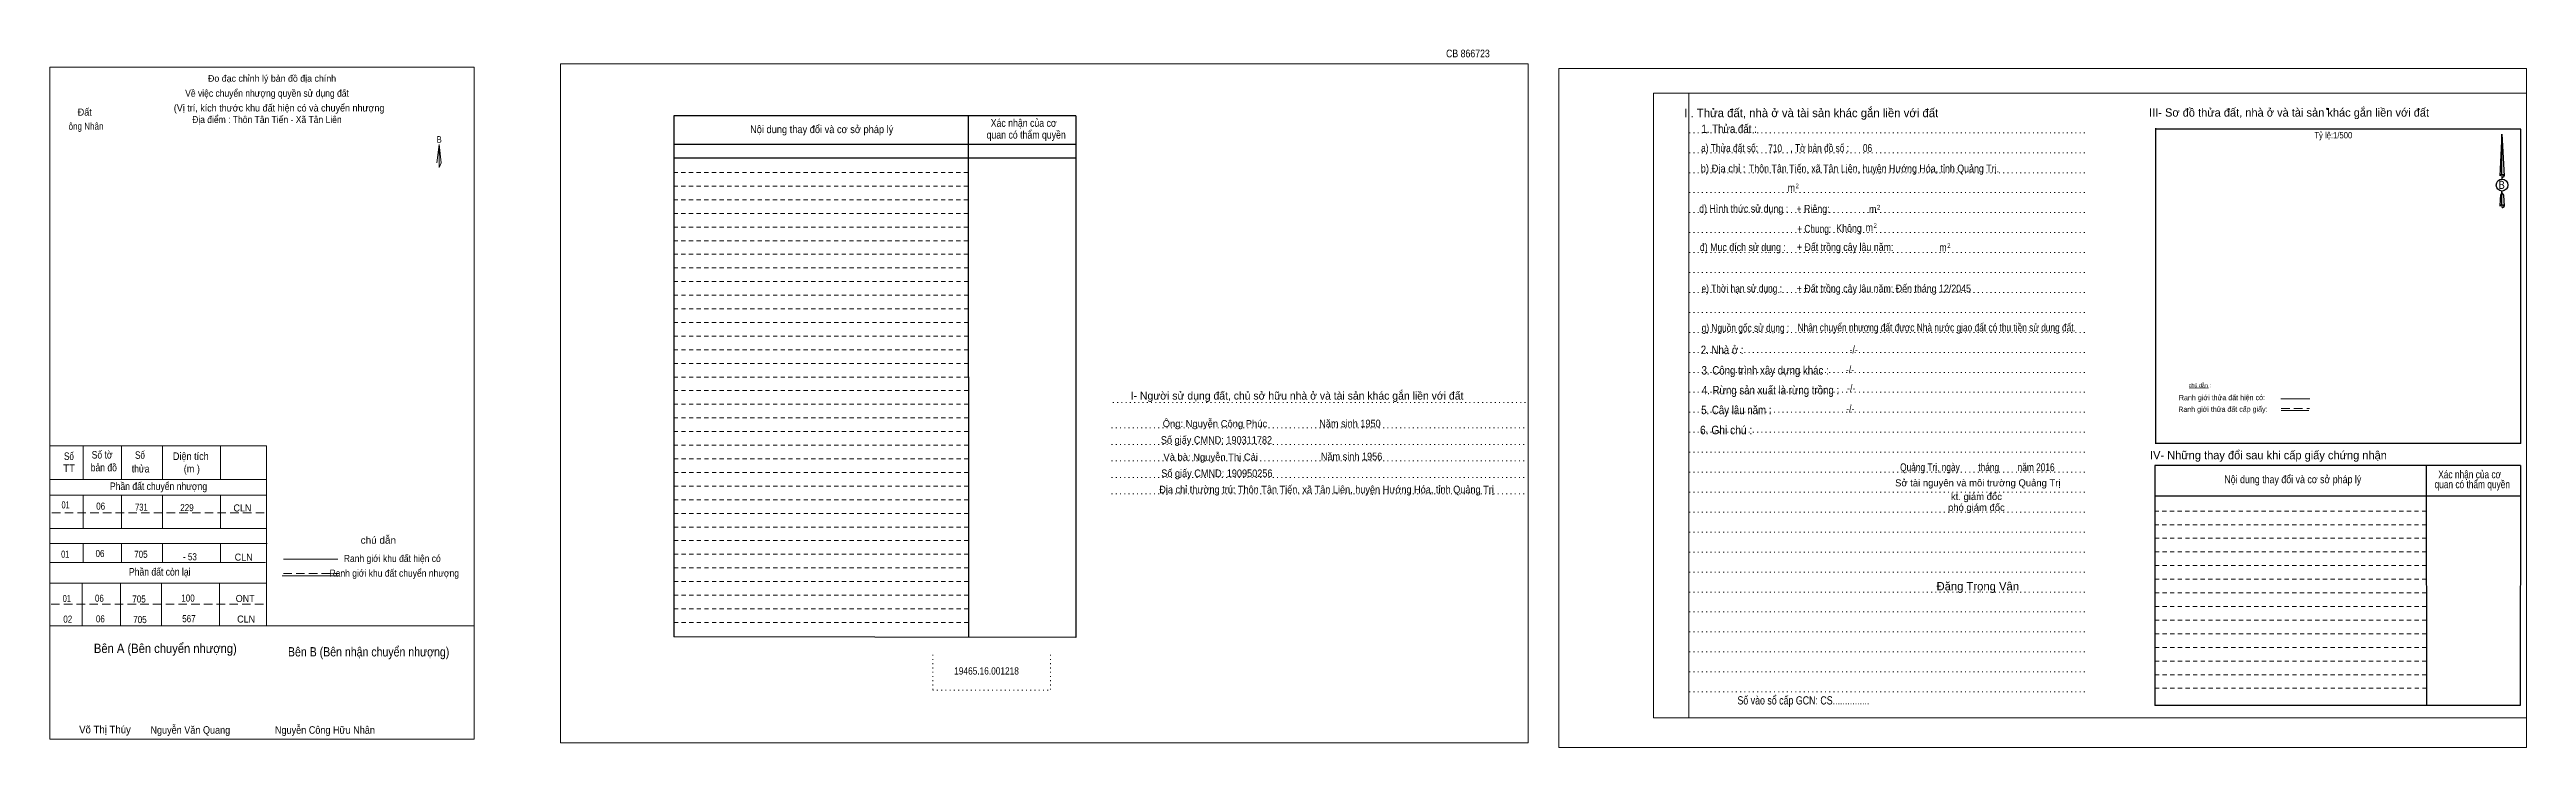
# Model space of a CAD drawing. Header units: metres. Extents: x 549302 to 550096, y 1838230 to 1838380.
# Drawn here: x 549571 to 550096, y 1838230 to 1838379 of the extents above; entities that cross this region are included whole.
import ezdxf
from ezdxf.enums import TextEntityAlignment as Align

# ---------------------------------------------------------------- set-up
doc = ezdxf.new("R2010")
doc.units = ezdxf.units.M
doc.header["$LTSCALE"] = 0.6
doc.header["$PDMODE"] = 32
doc.header["$PDSIZE"] = 0.3
for name, pattern in [('DOTTED', [1.5, 0.3, -1.2]), ('MEDIUM_DASHED', [4.5, 3, -1.5]), ('SHORT_DASHED', [2.7, 1.5, -1.2])]:
    doc.linetypes.add(name, pattern=pattern)
for name, color, linetype, lineweight in [('1', 7, 'DOTTED', 13), ('12', 7, 'Continuous', 13), ('17', 7, 'Continuous', 13), ('18', 7, 'Continuous', 25), ('2', 7, 'SHORT_DASHED', 13), ('28', 7, 'Continuous', 13), ('55', 7, 'Continuous', 13), ('63', 7, 'Continuous', 13)]:
    doc.layers.add(name, color=color, linetype=linetype, lineweight=lineweight)
doc.layers.add('20', color=7, linetype='Continuous')
doc.layers.add('40', color=7, linetype='Continuous')

msp = doc.modelspace()

# ---------------------------------------------------------------- texts
at = {"layer": '17'}
msp.add_text('Đo đạc chỉnh lý bản đồ địa chính', height=1.4, dxfattribs=at).set_placement((549618.39, 1838371.7), align=Align.CENTER)
at = {"layer": '17', "width": 0.95}
msp.add_text('(Vị trí, kích thước khu đất hiện có và chuyển nhượng', height=1.5, dxfattribs=at).set_placement((549597.55, 1838365.38))
at = {"layer": '17'}
for s, height, width, p in [('Về việc chuyển nhượng quyền sử dụng đất', 1.5, 0.9, (549617.325, 1838368.5)), ('B', 1.378, 0.75, (549653.85, 1838358.77)), ('Số', 1.6, 0.8, (549575.32, 1838291.46)), ('Số tờ', 1.6, 0.85, (549582.35, 1838291.76)), ('TT', 1.6, 0.95, (549575.35, 1838288.9)), ('bản đồ', 1.6, 0.85, (549582.71, 1838289.06)), ('thửa', 1.6, 0.85, (549590.515, 1838288.8)), ('(m )', 1.6, 0.9, (549601.375, 1838288.8)), ('01', 1.5, 0.75, (549574.605, 1838281.18)), ('06', 1.5, 0.85, (549582.035, 1838280.92)), ('Phần đất chuyển nhượng', 1.6, 0.85, (549594.315, 1838285.08)), ('731', 1.5, 0.8, (549590.68, 1838280.69)), ('229', 1.5, 0.85, (549600.345, 1838280.6)), ('CLN', 1.5, 0.95, (549612.11, 1838280.53)), ('01', 1.5, 0.75, (549574.525, 1838270.74)), ('06', 1.5, 0.85, (549581.895, 1838270.87)), ('705', 1.5, 0.85, (549590.575, 1838270.7)), ('- 53', 1.5, 0.85, (549600.975, 1838270.18)), ('chú dẫn', 1.5, 1.05, (549640.93, 1838273.7)), ('Phần đất còn lại', 1.6, 0.85, (549594.57, 1838266.93)), ('CLN', 1.5, 0.95, (549612.37, 1838270.1)), ('Ranh giới khu đất chuyển nhượng', 1.5, 0.9, (549644.31, 1838266.7)), ('Ranh giới khu đất hiện có ', 1.5, 0.9, (549644.135, 1838269.82)), ('01', 1.5, 0.75, (549574.865, 1838261.32)), ('06', 1.5, 0.85, (549581.775, 1838261.38)), ('705', 1.5, 0.85, (549590.175, 1838261.22)), ('100', 1.5, 0.85, (549600.565, 1838261.41)), ('ONT', 1.5, 0.95, (549612.69, 1838261.33)), ('02', 1.5, 0.85, (549575.065, 1838256.95)), ('06', 1.5, 0.85, (549581.975, 1838257.01)), ('705', 1.5, 0.85, (549590.375, 1838256.85)), ('567', 1.5, 0.85, (549600.76, 1838257.04)), ('CLN', 1.5, 0.95, (549612.89, 1838256.96)), ('Bên A (Bên chuyển nhượng)', 1.97, 0.9, (549595.755, 1838250.51)), ('Bên B (Bên nhận chuyển nhượng)', 1.97, 0.85, (549638.87, 1838249.78)), ('Võ Thị Thúy', 1.6, 0.95, (549582.96, 1838233.48)), ('Nguyễn Văn Quang', 1.6, 0.9, (549601.055, 1838233.39)), ('Nguyễn Công Hữu Nhân', 1.6, 0.9, (549629.6, 1838233.38))]:
    msp.add_text(s, height=height, dxfattribs=dict(at, width=width)).set_placement(p, align=Align.CENTER)
at = {"layer": '18'}
for s, height, p in [('II. Thửa đất, nhà ở và tài sản khác gắn liền với đất', 1.8, (549944.79, 1838364.17)), ('Sở tài nguyên và môi trường Quảng Trị', 1.5, (549980.12, 1838285.85)), ('phó giám đốc', 1.5, (549979.82, 1838280.64)), ('kt. giám đốc', 1.5, (549979.83, 1838282.95)), ('Đặng Trọng Vân', 1.782, (549980.115, 1838263.79))]:
    msp.add_text(s, height=height, dxfattribs=at).set_placement(p, align=Align.CENTER)
for s, height, width, p in [('1. Thửa đất :', 1.8, 0.85, (549927.375, 1838360.81)), ('a) Thửa đất số:              , Tờ bản đồ số : ', 1.65, 0.8, (549937.37, 1838356.8)), ('710', 1.65, 0.8, (549937.13, 1838356.75)), ('06', 1.65, 0.8, (549956.73, 1838356.81)), ('b) Địa chỉ : ', 1.65, 0.9, (549926.37, 1838352.47)), (' Thôn Tân Tiến, xã Tân Liên, huyện Hướng Hóa, tỉnh Quảng Trị.', 1.65, 0.85, (549957.835, 1838352.46)), ('B', 1.728, 0.85, (550091.215, 1838348.95)), ('d) Hình thức sử dụng :', 1.65, 0.85, (549930.465, 1838343.95)), (' m', 1.65, 0.85, (549940.325, 1838348.38)), ('2', 1, 0.75, (549941.815, 1838349.08)), ('+ Riêng: ', 1.65, 0.85, (549945.435, 1838343.91)), ('2', 1, 0.75, (549959.095, 1838344.57)), ('       + Chung:', 1.65, 0.8, (549943.705, 1838339.67)), ('Không', 1.65, 0.85, (549952.805, 1838339.79)), (' m', 1.65, 0.85, (549956.845, 1838339.95)), (' m', 1.65, 0.85, (549957.585, 1838343.85)), ('2', 1, 0.75, (549958.355, 1838340.67)), ('đ) Mục đích sử dụng :', 1.65, 0.85, (549930.295, 1838335.77)), ('+ Đất trồng cây lâu năm:', 1.65, 0.85, (549951.99, 1838335.79)), (' m', 1.65, 0.85, (549972.465, 1838335.73)), ('2', 1, 0.75, (549973.975, 1838336.43)), ('e) Thời hạn sử dụng :', 1.65, 0.8, (549930.06, 1838327.01)), ('+ Đất trồng cây lâu năm: Đến tháng 12/2045', 1.65, 0.85, (549960.195, 1838327)), ('g) Nguồn gốc sử dụng :', 1.65, 0.8, (549930.85, 1838318.65)), ('Nhận chuyển nhượng đất được Nhà nước giao đất có thu tiền sử dụng đất.', 1.65, 0.8, (549971.41, 1838318.73)), ('2. Nhà ở :', 1.8, 0.85, (549925.905, 1838313.91)), ('3. Công trình xây dựng khác :', 1.8, 0.85, (549935.02, 1838309.57)), ('4. Rừng sản xuất là rừng trồng :', 1.8, 0.85, (549936.155, 1838305.37)), ('6. Ghi chú :', 1.8, 0.9, (549926.745, 1838296.91)), ('5. Cây lâu năm :', 1.8, 0.85, (549928.9, 1838301.17)), ('Quảng Trị, ngày        tháng        năm 2016', 1.65, 0.8, (549980.025, 1838289.09)), ('19465.16.001218', 1.55, 0.85, (549769.905, 1838245.93)), ('Số vào sổ cấp GCN: CS...............', 1.75, 0.8, (549943.14, 1838239.59))]:
    msp.add_text(s, height=height, dxfattribs=dict(at, width=width)).set_placement(p, align=Align.CENTER)
at = {"layer": '2'}
for s, height, width, p in [('Nội dung thay đổi và cơ sở pháp lý', 1.63, 0.9, (549734.95, 1838360.79)), ('Nội dung thay đổi và cơ sở pháp lý', 1.63, 0.9, (549734.95, 1838360.79)), (' quan có thẩm quyền', 1.63, 0.85, (549778.055, 1838359.63)), (' quan có thẩm quyền', 1.63, 0.85, (549778.055, 1838359.63)), ('Xác nhận của cơ', 1.63, 0.85, (549777.785, 1838362.13)), ('Xác nhận của cơ', 1.63, 0.85, (549777.785, 1838362.13)), ('Tỷ lệ:1/500', 1.35, 0.9, (550055.51, 1838359.67))]:
    msp.add_text(s, height=height, dxfattribs=dict(at, width=width)).set_placement(p, align=Align.CENTER)
at = {"layer": '20', "width": 0.9}
msp.add_text('Địa điểm : Thôn Tân Tiến - Xã Tân Liên', height=1.5, dxfattribs=at).set_placement((549617.295, 1838362.93), align=Align.CENTER)
at = {"layer": '28'}
for s, height, p in [('III- Sơ đồ thửa đất, nhà ở và tài sản khác gắn liền với đất', 1.75, (550046.13, 1838364.29)), ('I- Người sử dụng đất, chủ sở hữu nhà ở và tài sản khác gắn liền với đất', 1.653, (549835.755, 1838304.27)), ('Ông: Nguyễn Công Phúc', 1.49, (549818.34, 1838298.42)), ('Và bà: Nguyễn Thị Cải', 1.49, (549817.44, 1838291.33)), ('IV- Những thay đổi sau khi cấp giấy chứng nhận', 1.75, (550041.755, 1838291.61))]:
    msp.add_text(s, height=height, dxfattribs=at).set_placement(p, align=Align.CENTER)
for s, height, width, p in [('-/-', 1.65, 0.85, (549953.785, 1838314.01)), ('-/-', 1.65, 0.85, (549953.025, 1838309.83)), ('-/-', 1.65, 0.85, (549953.085, 1838301.55)), ('-/-', 1.65, 0.85, (549953.285, 1838305.87)), ('Năm sinh 1950', 1.61, 0.9, (549846.97, 1838298.39)), ('Số giấy CMND: 190311782', 1.61, 0.9, (549818.67, 1838294.89)), ('Năm sinh 1956', 1.61, 0.9, (549847.315, 1838291.4)), ('Số giấy CMND: 190950256', 1.61, 0.9, (549818.75, 1838287.83)), ('Nội dung thay đổi và cơ sở pháp lý', 1.65, 0.85, (550046.92, 1838286.53)), ('Xác nhận của cơ', 1.65, 0.8, (550084.425, 1838287.57)), ('Địa chỉ thường trú: Thôn Tân Tiến, xã Tân Liên, huyện Hướng Hóa, tỉnh Quảng Trị', 1.61, 0.9, (549842.01, 1838284.39)), (' quan có thẩm quyền', 1.65, 0.8, (550084.735, 1838285.47))]:
    msp.add_text(s, height=height, dxfattribs=dict(at, width=width)).set_placement(p, align=Align.CENTER)
at = {"layer": '40', "width": 0.85}
msp.add_text('CB 866723', height=1.63, dxfattribs=at).set_placement((549871.99, 1838376.87), align=Align.CENTER)
at = {"layer": '55', "width": 0.8}
for s, height, p in [('Ranh giới thửa đất hiện có:', 1.128, (550031.8987, 1838304.1275)), ('Ranh giới thửa đất cấp giấy:', 1.123, (550032.0987, 1838301.6681))]:
    msp.add_text(s, height=height, rotation=0.135, dxfattribs=at).set_placement(p, align=Align.CENTER)
at = {"layer": '55'}
msp.add_text('chú dẫn :', height=0.8278, rotation=359.974, dxfattribs=at).set_placement((550027.1898, 1838306.8689), align=Align.CENTER)
at = {"layer": '63'}
for s, height, width, p in [('ông Nhân', 1.5, 0.85, (549578.935, 1838361.5)), ('Đất ', 1.5, 0.95, (549578.93, 1838364.5)), ('Số', 1.6, 0.8, (549590.38, 1838291.7)), ('Diện tích', 1.6, 0.9, (549601.16, 1838291.46))]:
    msp.add_text(s, height=height, dxfattribs=dict(at, width=width)).set_placement(p, align=Align.CENTER)

# ---------------------------------------------------------------- linework, layer by layer
at = {"layer": '1', "linetype": 'Continuous'}
for p, q in [((549911.37, 1838369.27), (550096.47, 1838369.27)), ((549911.37, 1838369.27), (549911.37, 1838236.77)), ((550096.47, 1838369.27), (550096.47, 1838235.65)), ((549911.37, 1838236.77), (550096.47, 1838236.77))]:
    msp.add_line(p, q, dxfattribs=at)
at = {"layer": '1'}
for p, q in [((549918.87, 1838369.27), (549918.87, 1838236.77)), ((549918.87, 1838369.27), (549918.87, 1838236.77)), ((549918.93, 1838360.87), (550003.47, 1838360.87)), ((549918.93, 1838356.63), (550003.47, 1838356.63)), ((549918.93, 1838352.39), (550003.47, 1838352.39)), ((549918.93, 1838348.17), (550003.47, 1838348.17)), ((549918.93, 1838343.93), (550003.47, 1838343.93)), ((549918.93, 1838339.69), (550003.47, 1838339.69)), ((549918.93, 1838335.45), (550003.47, 1838335.45)), ((549918.93, 1838331.23), (550003.47, 1838331.23)), ((549918.93, 1838326.97), (550003.47, 1838326.97)), ((549918.93, 1838322.75), (550003.47, 1838322.75)), ((549918.93, 1838318.51), (550003.47, 1838318.51)), ((549918.93, 1838314.27), (550003.47, 1838314.27)), ((549918.93, 1838310.03), (550003.47, 1838310.03)), ((549796.71, 1838303.65), (549884.77, 1838303.65)), ((549918.93, 1838305.81), (550003.47, 1838305.81)), ((549796.43, 1838298.25), (549884.47, 1838298.25)), ((549918.93, 1838301.57), (550003.47, 1838301.57)), ((549796.43, 1838294.75), (549884.47, 1838294.75)), ((549918.93, 1838297.33), (550003.47, 1838297.33)), ((549918.93, 1838293.09), (550003.47, 1838293.09)), ((549796.43, 1838291.25), (549884.47, 1838291.25)), ((549796.43, 1838287.75), (549884.47, 1838287.75)), ((549918.93, 1838288.85), (550003.47, 1838288.85)), ((549796.43, 1838284.25), (549884.47, 1838284.25)), ((549918.93, 1838284.63), (550003.47, 1838284.63)), ((549918.93, 1838280.39), (550003.47, 1838280.39)), ((549918.93, 1838276.15), (550003.47, 1838276.15)), ((549918.93, 1838271.91), (550003.47, 1838271.91)), ((549918.93, 1838267.69), (550003.47, 1838267.69)), ((549918.93, 1838263.45), (550003.47, 1838263.45)), ((549918.93, 1838259.21), (550003.47, 1838259.21)), ((549918.93, 1838254.97), (550003.47, 1838254.97)), ((549918.93, 1838250.75), (550003.47, 1838250.75)), ((549758.49, 1838250.13), (549758.49, 1838242.61)), ((549783.47, 1838250.13), (549783.47, 1838242.61)), ((549918.93, 1838246.51), (550003.47, 1838246.51)), ((549758.49, 1838242.61), (549783.47, 1838242.61)), ((549918.93, 1838242.27), (550003.47, 1838242.27))]:
    msp.add_line(p, q, dxfattribs=at)
at = {"layer": '1', "linetype": 'Continuous'}
for points in [[(549679.59, 1838231.47), (549884.79, 1838231.47), (549884.79, 1838375.47), (549679.59, 1838375.47)], [(549679.59, 1838375.47), (549884.79, 1838375.47), (549884.79, 1838231.47), (549679.59, 1838231.47)], [(549679.59, 1838231.47), (549884.79, 1838231.47), (549884.79, 1838375.47), (549679.59, 1838375.47)], [(549891.27, 1838230.47), (550096.47, 1838230.47), (550096.47, 1838374.47), (549891.27, 1838374.47)], [(549918.87, 1838369.27), (550096.47, 1838369.27), (550096.47, 1838236.77), (549918.87, 1838236.77)]]:
    msp.add_lwpolyline(points, close=True, dxfattribs=at)
at = {"layer": '12'}
msp.add_line((549571.28, 1838232.25), (549661.28, 1838232.25), dxfattribs=at)
at = {"layer": '17'}
for p, q in [((549571.28, 1838232.25), (549571.28, 1838374.8)), ((549653.34, 1838354.47), (549653.8, 1838358.37)), ((549617.22, 1838294.46), (549571.36, 1838294.49)), ((549578.32, 1838294.46), (549578.32, 1838287.32)), ((549586.46, 1838294.46), (549586.46, 1838287.32)), ((549595.12, 1838294.46), (549595.12, 1838287.32)), ((549607.42, 1838294.46), (549607.42, 1838287.32)), ((549617.22, 1838294.46), (549617.22, 1838256.3)), ((549571.28, 1838287.32), (549617.22, 1838287.32)), ((549571.28, 1838283.98), (549617.22, 1838283.98)), ((549578.32, 1838283.98), (549578.32, 1838276.9)), ((549586.46, 1838283.98), (549586.46, 1838276.9)), ((549595.12, 1838283.98), (549595.12, 1838276.9)), ((549607.42, 1838283.98), (549607.42, 1838276.9)), ((549571.28, 1838273.72), (549617.32, 1838273.72)), ((549571.36, 1838276.9), (549617.16, 1838276.9)), ((549578.32, 1838273.72), (549578.32, 1838269.73)), ((549586.46, 1838273.72), (549586.46, 1838269.73)), ((549595.12, 1838273.72), (549595.12, 1838269.73)), ((549607.42, 1838273.72), (549607.42, 1838269.73)), ((549571.2, 1838269.73), (549617, 1838269.73)), ((549620.56, 1838266.86), (549632.46, 1838266.86)), ((549620.82, 1838270.4), (549632.32, 1838270.4)), ((549571.28, 1838265.35), (549617.22, 1838265.35)), ((549578.12, 1838265.35), (549578.12, 1838256.3)), ((549586.26, 1838265.35), (549586.26, 1838256.3)), ((549594.92, 1838265.35), (549594.92, 1838256.3)), ((549607.22, 1838265.35), (549607.22, 1838256.3)), ((549571.28, 1838256.3), (549661.28, 1838256.3))]:
    msp.add_line(p, q, dxfattribs=at)
at = {"layer": '17', "linetype": 'MEDIUM_DASHED'}
for p, q in [((549571.72, 1838280.26), (549617.28, 1838280.26)), ((549620.8, 1838267.36), (549632.6, 1838267.36)), ((549571.54, 1838260.87), (549617.22, 1838260.87))]:
    msp.add_line(p, q, dxfattribs=at)
at = {"layer": '17'}
msp.add_lwpolyline([(549571.28, 1838374.8), (549661.28, 1838374.8), (549661.28, 1838232.25)], dxfattribs=at)
msp.add_lwpolyline([(549653.8, 1838358.37), (549654.24, 1838354.47), (549653.8, 1838353.47)], close=True, dxfattribs=at)
at = {"layer": '18'}
for p, q in [((550091.27, 1838360.57), (550091.75, 1838351.73)), ((550091.27, 1838360.57), (550091.75, 1838351.73)), ((550091.27, 1838360.57), (550091.75, 1838351.73)), ((550090.89, 1838353.11), (550090.81, 1838351.75)), ((550091.27, 1838352.03), (550091.27, 1838351.69)), ((550091.27, 1838351.69), (550091.27, 1838351.43)), ((550091.27, 1838351.43), (550091.27, 1838351.09)), ((550091.27, 1838351.43), (550091.27, 1838351.09)), ((550091.27, 1838351.43), (550091.27, 1838351.09)), ((550091.75, 1838351.73), (550091.75, 1838351.75)), ((550091.27, 1838348.11), (550091.27, 1838348.51)), ((550091.27, 1838348.11), (550091.27, 1838348.51)), ((550091.27, 1838348.11), (550091.27, 1838348.51)), ((550091.27, 1838348.11), (550091.63, 1838347.63)), ((550091.27, 1838348.11), (550091.63, 1838347.63)), ((550091.27, 1838348.11), (550091.63, 1838347.63)), ((550091.27, 1838345.61), (550091.27, 1838345.27)), ((550091.27, 1838345.27), (550091.27, 1838345.01)), ((550091.63, 1838347.63), (550091.75, 1838345.31)), ((550091.63, 1838347.63), (550091.75, 1838345.31)), ((550091.63, 1838347.63), (550091.75, 1838345.31)), ((550091.75, 1838345.31), (550091.75, 1838345.33))]:
    msp.add_line(p, q, dxfattribs=at)
for points in [[(550091.27, 1838352.03), (550091.27, 1838360.57), (550090.89, 1838353.11)], [(550091.27, 1838345.61), (550091.27, 1838348.11), (550090.95, 1838347.63), (550090.89, 1838346.69), (550090.81, 1838345.33)]]:
    msp.add_lwpolyline(points, dxfattribs=at)
msp.add_ellipse((550091.2936, 1838349.7697), major_axis=(0, 1.258), ratio=0.983453, dxfattribs=at)
for centre, start_param, end_param in [((550091.294, 1838351.7082), 1.57079633, 3.07445202), ((550091.294, 1838351.7082), 0.06714063, 1.57079633), ((550091.294, 1838351.7082), 4.71238898, 6.28318531), ((550091.294, 1838345.2877), 2.49106941, 3.07427841), ((550091.294, 1838345.2877), 1.57079633, 2.49106941), ((550091.294, 1838345.2877), 0.06714063, 1.57079633), ((550091.294, 1838345.2877), 4.71238898, 6.28318531)]:
    msp.add_ellipse(centre, major_axis=(0.4535, 0), ratio=0.655448, start_param=start_param, end_param=end_param, dxfattribs=at)
at = {"layer": '2', "linetype": 'Continuous', "lineweight": 25}
for p, q in [((549788.85, 1838364.43), (549703.59, 1838364.43)), ((549703.59, 1838364.43), (549703.59, 1838253.91)), ((549766.01, 1838364.43), (549766.05, 1838253.83)), ((549788.85, 1838358.39), (549703.69, 1838358.39)), ((549788.85, 1838355.51), (549703.69, 1838355.51))]:
    msp.add_line(p, q, dxfattribs=at)
at = {"layer": '2'}
for p, q in [((549766.01, 1838352.45), (549703.57, 1838352.45)), ((549766.01, 1838349.55), (549703.57, 1838349.55)), ((549766.01, 1838349.55), (549703.59, 1838349.55)), ((549766.01, 1838346.65), (549703.59, 1838346.65)), ((549766.01, 1838343.77), (549703.59, 1838343.77)), ((549766.01, 1838340.87), (549703.59, 1838340.87)), ((549766.01, 1838337.97), (549703.59, 1838337.97)), ((549766.01, 1838335.09), (549703.59, 1838335.09)), ((549766.03, 1838332.19), (549703.59, 1838332.19)), ((549766.03, 1838329.31), (549703.59, 1838329.31)), ((549766.03, 1838326.41), (549703.59, 1838326.41)), ((549766.03, 1838323.51), (549703.59, 1838323.51)), ((549766.03, 1838320.63), (549703.59, 1838320.63)), ((549766.03, 1838317.73), (549703.59, 1838317.73)), ((549766.03, 1838314.83), (549703.59, 1838314.83)), ((549766.03, 1838311.95), (549703.59, 1838311.95)), ((549766.03, 1838309.05), (549703.59, 1838309.05)), ((549766.03, 1838306.17), (549703.59, 1838306.17)), ((549766.03, 1838303.27), (549703.59, 1838303.27)), ((549766.03, 1838300.37), (549703.59, 1838300.37)), ((549766.03, 1838297.49), (549703.59, 1838297.49)), ((549766.03, 1838294.59), (549703.59, 1838294.59)), ((549766.05, 1838291.69), (549703.59, 1838291.69)), ((549766.05, 1838288.81), (549703.59, 1838288.81)), ((549766.05, 1838285.91), (549703.59, 1838285.91)), ((549766.05, 1838283.01), (549703.59, 1838283.01)), ((549766.05, 1838280.13), (549703.59, 1838280.13)), ((549766.05, 1838277.23), (549703.59, 1838277.23)), ((550075.23, 1838277.73), (550017.67, 1838277.73)), ((549766.05, 1838274.35), (549703.59, 1838274.35)), ((550075.25, 1838274.85), (550017.67, 1838274.85)), ((550075.25, 1838271.95), (550017.67, 1838271.95)), ((549766.05, 1838271.45), (549703.59, 1838271.45)), ((549766.05, 1838268.55), (549703.59, 1838268.55)), ((550075.25, 1838269.05), (550017.67, 1838269.05)), ((549766.05, 1838265.67), (549703.59, 1838265.67)), ((549766.05, 1838262.77), (549703.59, 1838262.77)), ((550075.25, 1838266.17), (550017.67, 1838266.17)), ((550075.25, 1838263.27), (550017.67, 1838263.27)), ((549766.05, 1838259.87), (549703.59, 1838259.87)), ((549766.05, 1838256.99), (549703.59, 1838256.99)), ((550075.25, 1838260.37), (550017.67, 1838260.37)), ((550075.27, 1838257.49), (550017.67, 1838257.49)), ((550075.27, 1838254.59), (550017.67, 1838254.59)), ((550075.27, 1838251.71), (550017.67, 1838251.71)), ((550075.27, 1838248.81), (550017.67, 1838248.81)), ((550075.27, 1838245.91), (550017.67, 1838245.91)), ((550075.29, 1838243.03), (550017.67, 1838243.03))]:
    msp.add_line(p, q, dxfattribs=at)
at = {"layer": '2', "linetype": 'Continuous', "lineweight": 25}
msp.add_lwpolyline([(549788.85, 1838364.43), (549788.81, 1838253.79), (549703.59, 1838253.91)], dxfattribs=at)
at = {"layer": '28', "lineweight": 25}
for p, q in [((550017.81, 1838361.83), (550017.81, 1838295.19)), ((550095.25, 1838294.97), (550017.73, 1838294.97)), ((550075.23, 1838290.27), (550075.29, 1838239.39)), ((550095.19, 1838290.27), (550095.15, 1838239.39)), ((550095.17, 1838283.81), (550017.67, 1838283.81)), ((550095.15, 1838239.39), (550017.67, 1838239.39))]:
    msp.add_line(p, q, dxfattribs=at)
at = {"layer": '28', "linetype": 'SHORT_DASHED'}
msp.add_line((550075.23, 1838280.63), (550017.67, 1838280.63), dxfattribs=at)
at = {"layer": '28', "lineweight": 25}
for points in [[(550095.25, 1838294.97), (550095.25, 1838361.61), (550017.73, 1838361.61)], [(550095.19, 1838290.27), (550017.67, 1838290.27), (550017.67, 1838239.39)]]:
    msp.add_lwpolyline(points, dxfattribs=at)
at = {"layer": '28'}
msp.add_point((550054.21, 1838365.93), dxfattribs=at)
at = {"layer": '55'}
for p, q in [((550025.03, 1838306.67), (550029.07, 1838306.73)), ((550044.41, 1838304.41), (550050.51, 1838304.41)), ((550044.47, 1838301.93), (550050.33, 1838301.93)), ((550044.47, 1838301.93), (550050.33, 1838301.93))]:
    msp.add_line(p, q, dxfattribs=at)
at = {"layer": '55', "linetype": 'MEDIUM_DASHED'}
msp.add_line((550044.47, 1838302.37), (550050.47, 1838302.37), dxfattribs=at)

msp.set_redraw_order([(e.dxf.handle, doc.entitydb.next_handle()) for e in msp.query("TEXT MTEXT ATTDEF DIMENSION ARC_DIMENSION")])  # texts and dimensions are drawn at this point

doc.saveas('drawing.dxf')
